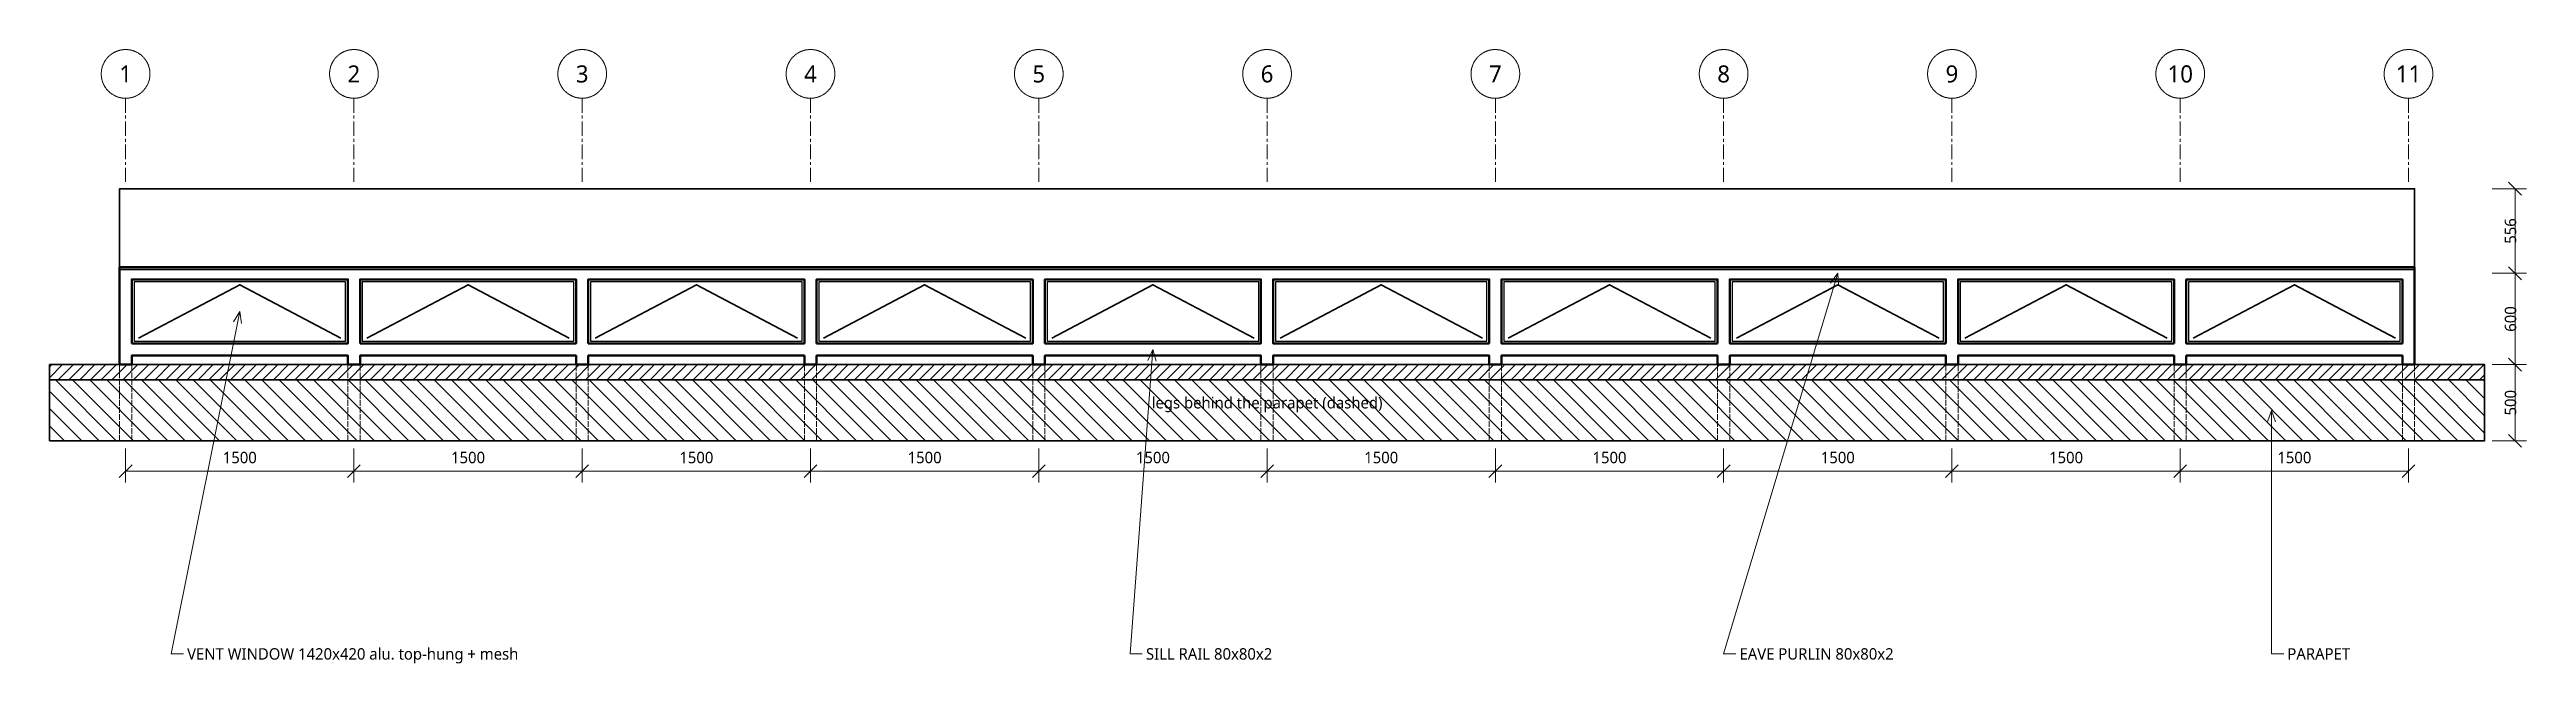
# Model space of a CAD drawing. Header units: millimetres. Extents: x -1920 to 25224, y -7963 to 28243.
# Drawn here: x -500 to 15775, y -7963 to -3930 of the extents above; entities that cross this region are included whole.
import ezdxf
from ezdxf.enums import TextEntityAlignment as Align

# ---------------------------------------------------------------- set-up
doc = ezdxf.new("R2010")
doc.units = ezdxf.units.MM
doc.linetypes.add('CENTER', pattern=[5.08, 3.175, -0.635, 0.635, -0.635])
doc.linetypes.add('DASHED', pattern=[1.524, 1.27, -0.254])
for name, color, linetype, lineweight in [('A-ALU', 5, 'CONTINUOUS', 30), ('A-CONC', 8, 'CONTINUOUS', 35), ('A-DIM', 2, 'CONTINUOUS', 18), ('A-GLAZ', 4, 'CONTINUOUS', 35), ('A-GRID', 1, 'CENTER', 18), ('A-HATCH', 8, 'CONTINUOUS', 13), ('A-TEXT', 7, 'CONTINUOUS', 18), ('S-HIDDEN', 8, 'DASHED', 18), ('S-STEEL', 7, 'CONTINUOUS', 50)]:
    doc.layers.add(name, color=color, linetype=linetype, lineweight=lineweight)
doc.styles.add('OpenSans', font='OpenSans-Regular.ttf')

msp = doc.modelspace()

# ---------------------------------------------------------------- texts
at = {"layer": 'A-DIM', "style": 'OpenSans'}
for s, p in [('556', (15730, -5122)), ('600', (15730, -5700)), ('500', (15730, -6250))]:
    msp.add_text(s, height=75, rotation=90, dxfattribs=at).set_placement(p, align=Align.BOTTOM_CENTER)
msp.add_text('legs behind the parapet (dashed)', height=75, dxfattribs=at).set_placement((7500, -6250), align=Align.MIDDLE_CENTER)
for p in [(750, -6670), (2250, -6670), (3750, -6670), (5250, -6670), (6750, -6670), (8250, -6670), (9750, -6670), (11250, -6670), (12750, -6670), (14250, -6670)]:
    msp.add_text('1500', height=75, dxfattribs=at).set_placement(p, align=Align.BOTTOM_CENTER)
at = {"layer": 'A-GRID', "style": 'OpenSans'}
for s, height, p in [('1', 112, (0, -4090)), ('2', 112, (1500, -4090)), ('3', 112, (3000, -4090)), ('4', 112, (4500, -4090)), ('5', 112, (6000, -4090)), ('6', 112, (7500, -4090)), ('7', 112, (9000, -4090)), ('8', 112, (10500, -4090)), ('9', 112, (12000, -4090)), ('10', 112.5, (13500, -4090)), ('11', 112.5, (15000, -4090))]:
    msp.add_text(s, height=height, dxfattribs=at).set_placement(p, align=Align.MIDDLE_CENTER)
at = {"layer": 'A-TEXT', "style": 'OpenSans'}
for s, p in [('VENT WINDOW 1420x420 alu. top-hung + mesh', (404, -7900)), ('SILL RAIL 80x80x2', (6704, -7900)), ('EAVE PURLIN 80x80x2', (10604, -7900)), ('PARAPET', (14204, -7900))]:
    msp.add_text(s, height=75, dxfattribs=at).set_placement(p, align=Align.MIDDLE_LEFT)

# ---------------------------------------------------------------- hatches: boundary and pattern name
at = {"layer": 'A-HATCH'}
h = msp.add_hatch(dxfattribs=at)
h.set_pattern_fill('ANSI31', scale=15.748)
h.paths.add_polyline_path([(-500, -6000), (15500, -6000), (15500, -6100), (-500, -6100)])
h = msp.add_hatch(dxfattribs=at)
h.set_pattern_fill('ANSI31', scale=25.1969, angle=-90)
h.paths.add_polyline_path([(-500, -6100), (15500, -6100), (15500, -6500), (-500, -6500)])

# ---------------------------------------------------------------- linework, layer by layer
at = {"layer": 'A-ALU'}
for points in [[(55, -5845), (1445, -5845), (1445, -5455), (55, -5455)], [(1555, -5845), (2945, -5845), (2945, -5455), (1555, -5455)], [(3055, -5845), (4445, -5845), (4445, -5455), (3055, -5455)], [(4555, -5845), (5945, -5845), (5945, -5455), (4555, -5455)], [(6055, -5845), (7445, -5845), (7445, -5455), (6055, -5455)], [(7555, -5845), (8945, -5845), (8945, -5455), (7555, -5455)], [(9055, -5845), (10445, -5845), (10445, -5455), (9055, -5455)], [(10555, -5845), (11945, -5845), (11945, -5455), (10555, -5455)], [(12055, -5845), (13445, -5845), (13445, -5455), (12055, -5455)], [(13555, -5845), (14945, -5845), (14945, -5455), (13555, -5455)]]:
    msp.add_lwpolyline(points, close=True, dxfattribs=at)
at = {"layer": 'A-CONC'}
for points in [[(-500, -6000), (15500, -6000), (15500, -6100), (-500, -6100)], [(-500, -6100), (15500, -6100), (15500, -6500), (-500, -6500)]]:
    msp.add_lwpolyline(points, close=True, dxfattribs=at)
at = {"layer": 'A-DIM'}
for points in [[(15550, -4844), (15775, -4844)], [(15742, -4886), (15658, -4802)], [(15700, -5400), (15700, -4844)], [(15742, -5442), (15658, -5358)], [(15742, -5442), (15658, -5358)], [(15550, -5400), (15775, -5400)], [(15550, -5400), (15775, -5400)], [(15700, -6000), (15700, -5400)], [(15550, -6000), (15775, -6000)], [(15550, -6000), (15775, -6000)], [(15742, -6042), (15658, -5958)], [(15742, -6042), (15658, -5958)], [(15700, -6500), (15700, -6000)], [(15550, -6500), (15775, -6500)], [(15742, -6542), (15658, -6458)], [(-42, -6742), (42, -6658)], [(0, -6550), (0, -6775)], [(1458, -6742), (1542, -6658)], [(1458, -6742), (1542, -6658)], [(1500, -6550), (1500, -6775)], [(1500, -6550), (1500, -6775)], [(2958, -6742), (3042, -6658)], [(2958, -6742), (3042, -6658)], [(3000, -6550), (3000, -6775)], [(3000, -6550), (3000, -6775)], [(4458, -6742), (4542, -6658)], [(4458, -6742), (4542, -6658)], [(4500, -6550), (4500, -6775)], [(4500, -6550), (4500, -6775)], [(5958, -6742), (6042, -6658)], [(5958, -6742), (6042, -6658)], [(6000, -6550), (6000, -6775)], [(6000, -6550), (6000, -6775)], [(7458, -6742), (7542, -6658)], [(7458, -6742), (7542, -6658)], [(7500, -6550), (7500, -6775)], [(7500, -6550), (7500, -6775)], [(8958, -6742), (9042, -6658)], [(8958, -6742), (9042, -6658)], [(9000, -6550), (9000, -6775)], [(9000, -6550), (9000, -6775)], [(10458, -6742), (10542, -6658)], [(10458, -6742), (10542, -6658)], [(10500, -6550), (10500, -6775)], [(10500, -6550), (10500, -6775)], [(11958, -6742), (12042, -6658)], [(11958, -6742), (12042, -6658)], [(12000, -6550), (12000, -6775)], [(12000, -6550), (12000, -6775)], [(13458, -6742), (13542, -6658)], [(13458, -6742), (13542, -6658)], [(13500, -6550), (13500, -6775)], [(13500, -6550), (13500, -6775)], [(14958, -6742), (15042, -6658)], [(15000, -6550), (15000, -6775)], [(0, -6700), (1500, -6700)], [(1500, -6700), (3000, -6700)], [(3000, -6700), (4500, -6700)], [(4500, -6700), (6000, -6700)], [(6000, -6700), (7500, -6700)], [(7500, -6700), (9000, -6700)], [(9000, -6700), (10500, -6700)], [(10500, -6700), (12000, -6700)], [(12000, -6700), (13500, -6700)], [(13500, -6700), (15000, -6700)]]:
    msp.add_lwpolyline(points, dxfattribs=at)
at = {"layer": 'A-GLAZ'}
msp.add_lwpolyline([(-40, -5374), (15040, -5374), (15040, -4844), (-40, -4844)], close=True, dxfattribs=at)
for points in [[(85, -5825), (750, -5475), (1415, -5825)], [(1585, -5825), (2250, -5475), (2915, -5825)], [(3085, -5825), (3750, -5475), (4415, -5825)], [(4585, -5825), (5250, -5475), (5915, -5825)], [(6085, -5825), (6750, -5475), (7415, -5825)], [(7585, -5825), (8250, -5475), (8915, -5825)], [(9085, -5825), (9750, -5475), (10415, -5825)], [(10585, -5825), (11250, -5475), (11915, -5825)], [(12085, -5825), (12750, -5475), (13415, -5825)], [(13585, -5825), (14250, -5475), (14915, -5825)]]:
    msp.add_lwpolyline(points, dxfattribs=at)
at = {"layer": 'A-GRID', "linetype": 'CENTER', "ltscale": 30}
for points in [[(0, -4250), (0, -4800)], [(1500, -4250), (1500, -4800)], [(3000, -4250), (3000, -4800)], [(4500, -4250), (4500, -4800)], [(6000, -4250), (6000, -4800)], [(7500, -4250), (7500, -4800)], [(9000, -4250), (9000, -4800)], [(10500, -4250), (10500, -4800)], [(12000, -4250), (12000, -4800)], [(13500, -4250), (13500, -4800)], [(15000, -4250), (15000, -4800)]]:
    msp.add_lwpolyline(points, dxfattribs=at)
at = {"layer": 'A-GRID'}
for centre in [(0, -4090), (1500, -4090), (3000, -4090), (4500, -4090), (6000, -4090), (7500, -4090), (9000, -4090), (10500, -4090), (12000, -4090), (13500, -4090), (15000, -4090)]:
    msp.add_circle(centre, 160, dxfattribs=at)
at = {"layer": 'A-TEXT'}
for points in [[(11250, -5400), (10500, -7900)], [(11250, -5400), (11202, -5464)], [(11250, -5400), (11255, -5480)], [(750, -5650), (300, -7900)], [(750, -5650), (708, -5718)], [(750, -5650), (762, -5729)], [(6750, -5900), (6600, -7900)], [(6750, -5900), (6717, -5973)], [(6750, -5900), (6772, -5977)], [(14100, -6300), (14073, -6375)], [(14100, -6300), (14100, -7900)], [(14100, -6300), (14127, -6375)], [(300, -7900), (380, -7900)], [(6600, -7900), (6680, -7900)], [(10500, -7900), (10580, -7900)], [(14100, -7900), (14180, -7900)]]:
    msp.add_lwpolyline(points, dxfattribs=at)
at = {"layer": 'S-HIDDEN', "linetype": 'DASHED', "ltscale": 30}
for points in [[(-40, -6500), (-40, -6000)], [(40, -6500), (40, -6000)], [(1460, -6500), (1460, -6000)], [(1540, -6500), (1540, -6000)], [(2960, -6500), (2960, -6000)], [(3040, -6500), (3040, -6000)], [(4460, -6500), (4460, -6000)], [(4540, -6500), (4540, -6000)], [(5960, -6500), (5960, -6000)], [(6040, -6500), (6040, -6000)], [(7460, -6500), (7460, -6000)], [(7540, -6500), (7540, -6000)], [(8960, -6500), (8960, -6000)], [(9040, -6500), (9040, -6000)], [(10460, -6500), (10460, -6000)], [(10540, -6500), (10540, -6000)], [(11960, -6500), (11960, -6000)], [(12040, -6500), (12040, -6000)], [(13460, -6500), (13460, -6000)], [(13540, -6500), (13540, -6000)], [(14960, -6500), (14960, -6000)], [(15040, -6500), (15040, -6000)]]:
    msp.add_lwpolyline(points, dxfattribs=at)
at = {"layer": 'S-STEEL'}
for points in [[(13540, -5940), (13540, -6000), (13460, -6000), (13460, -5940), (12040, -5940), (12040, -6000), (11960, -6000), (11960, -5940), (10540, -5940), (10540, -6000), (10460, -6000), (10460, -5940), (9040, -5940), (9040, -6000), (8960, -6000), (8960, -5940), (7540, -5940), (7540, -6000), (7460, -6000), (7460, -5940), (6040, -5940), (6040, -6000), (5960, -6000), (5960, -5940), (4540, -5940), (4540, -6000), (4460, -6000), (4460, -5940), (3040, -5940), (3040, -6000), (2960, -6000), (2960, -5940), (1540, -5940), (1540, -6000), (1460, -6000), (1460, -5940), (40, -5940), (40, -6000), (-40, -6000), (-40, -5360), (0, -5360), (40, -5360), (1460, -5360), (1540, -5360), (2960, -5360), (3040, -5360), (4460, -5360), (4540, -5360), (5960, -5360), (6040, -5360), (7460, -5360), (7540, -5360), (8960, -5360), (9040, -5360), (10460, -5360), (10540, -5360), (11960, -5360), (12040, -5360), (13460, -5360), (13540, -5360), (14960, -5360), (15000, -5360), (15040, -5360), (15040, -6000), (14960, -6000), (14960, -5940), (13540, -5940)], [(40, -5860), (1460, -5860), (1460, -5440), (40, -5440), (40, -5860)], [(1540, -5860), (2960, -5860), (2960, -5440), (1540, -5440), (1540, -5860)], [(3040, -5860), (4460, -5860), (4460, -5440), (3040, -5440), (3040, -5860)], [(4540, -5860), (5960, -5860), (5960, -5440), (4540, -5440), (4540, -5860)], [(6040, -5860), (7460, -5860), (7460, -5440), (6040, -5440), (6040, -5860)], [(8960, -5860), (8960, -5440), (7540, -5440), (7540, -5860), (8960, -5860)], [(10460, -5860), (10460, -5440), (9040, -5440), (9040, -5860), (10460, -5860)], [(11960, -5860), (11960, -5440), (10540, -5440), (10540, -5860), (11960, -5860)], [(13460, -5860), (13460, -5440), (12040, -5440), (12040, -5860), (13460, -5860)], [(14960, -5860), (14960, -5440), (13540, -5440), (13540, -5860), (14960, -5860)]]:
    msp.add_lwpolyline(points, close=True, dxfattribs=at)

msp.set_redraw_order([(e.dxf.handle, doc.entitydb.next_handle()) for e in msp.query("TEXT MTEXT ATTDEF DIMENSION ARC_DIMENSION")])  # texts and dimensions are drawn at this point

doc.saveas('drawing.dxf')
